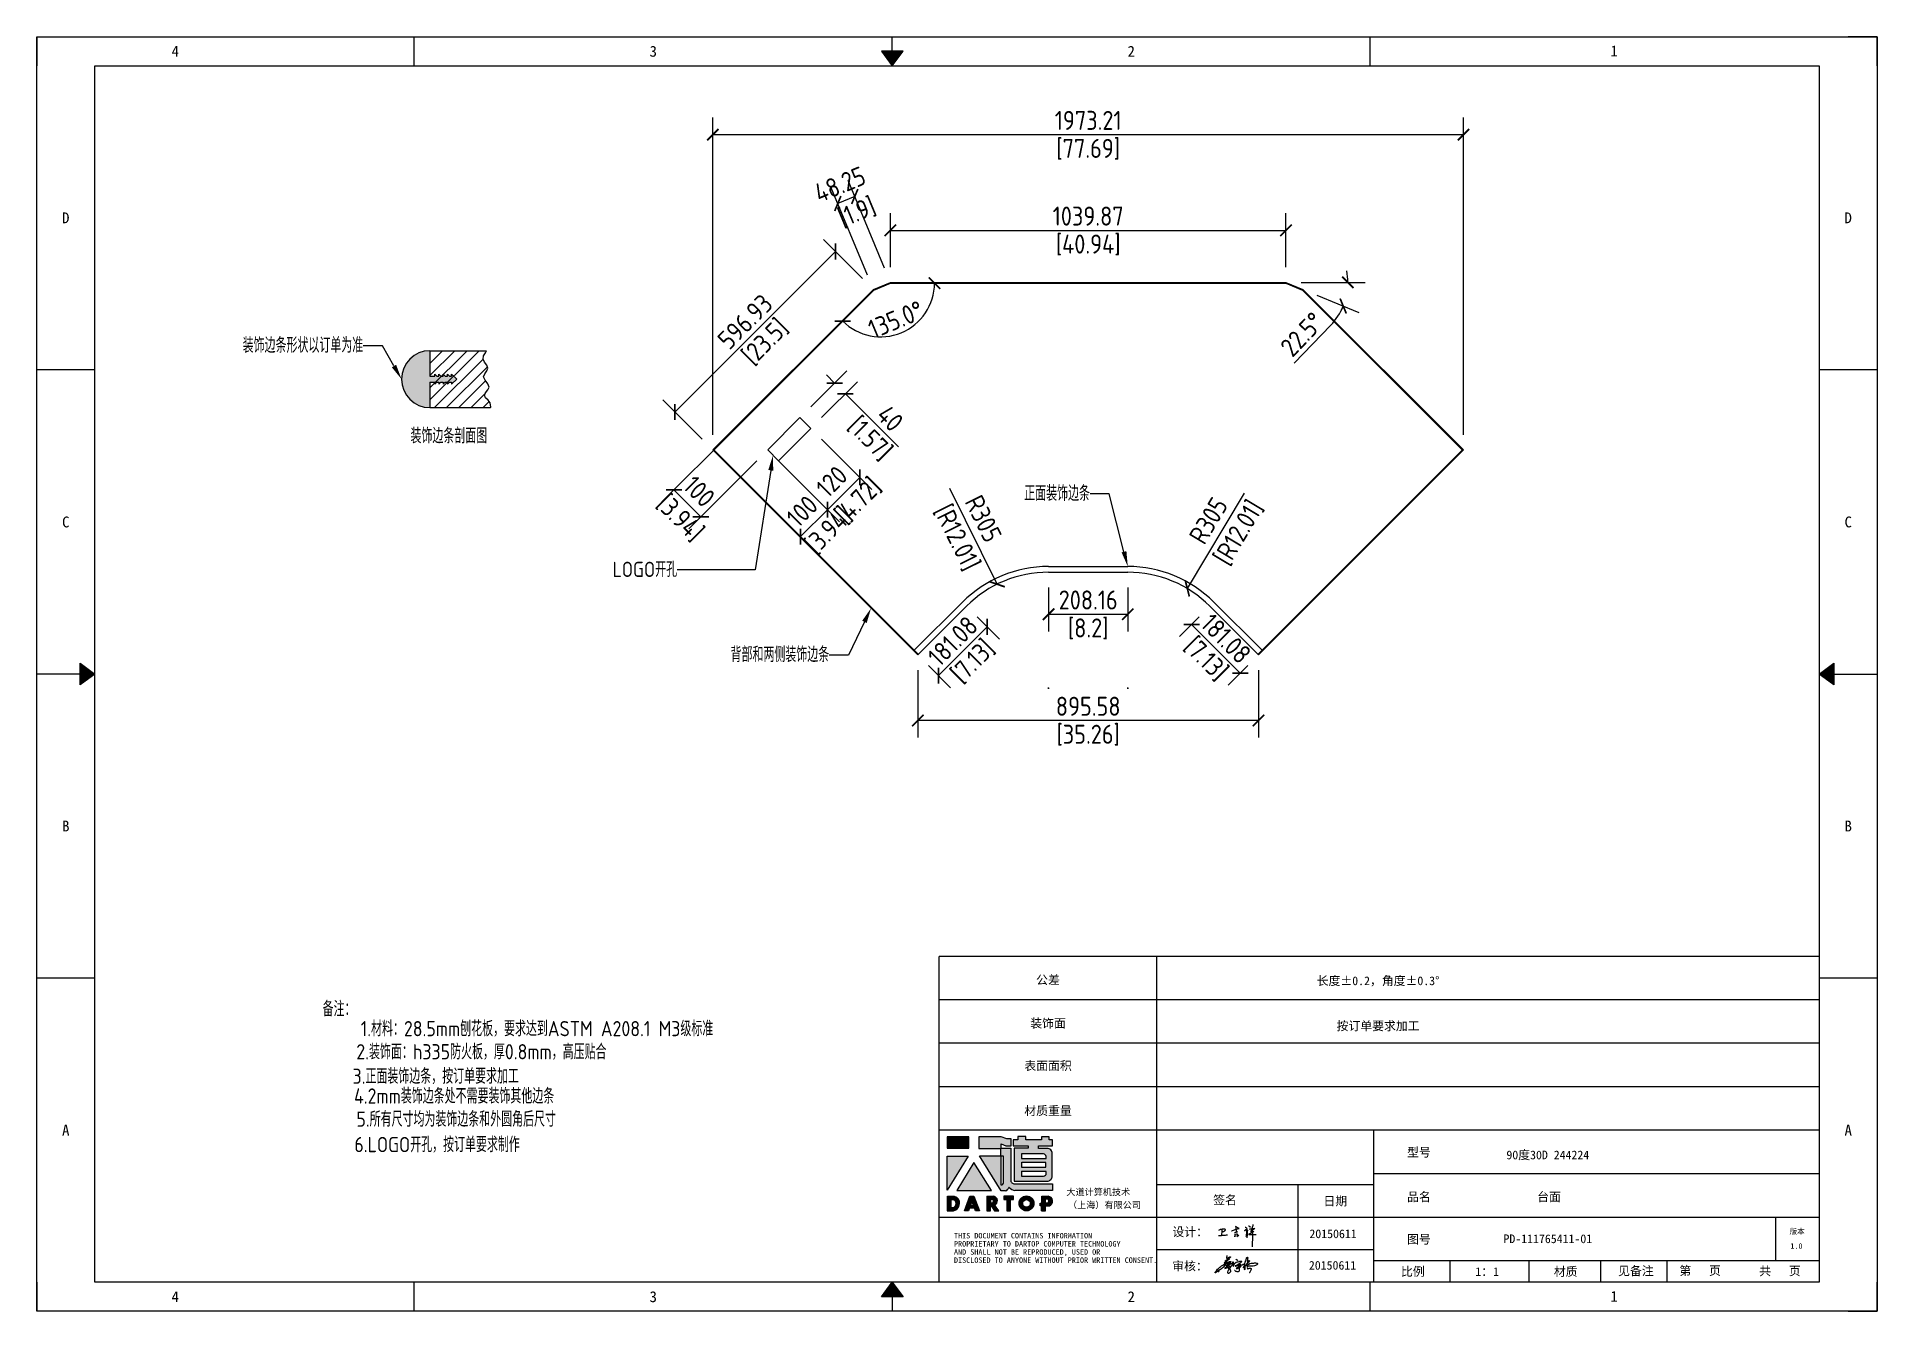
# Model space of a CAD drawing. Header units: millimetres. Extents: x -8883 to 24658, y -3888 to 8326.
# Drawn here: x -8883 to -4046, y 2 to 3353 of the extents above; entities that cross this region are included whole.
import ezdxf
from ezdxf import colors
from ezdxf.entities.mleader import LeaderData, LeaderLine
from ezdxf.enums import TextEntityAlignment as Align
from ezdxf.math import Vec2, Vec3

# ---------------------------------------------------------------- set-up
doc = ezdxf.new("R2010")
doc.units = ezdxf.units.MM
doc.header["$MEASUREMENT"] = 0
doc.linetypes.add('DOT', pattern=[0.2, 0.1, -0.1])
for name, color, linetype in [('4', 7, 'Continuous'), ('ATTACHMENT', 7, 'Continuous'), ('DIM', 254, 'Continuous'), ('print', 30, 'Continuous')]:
    doc.layers.add(name, color=color, linetype=linetype)
doc.styles.add('Dartop', font='')
doc.styles.add('Dartop Text Style', font='gbenor.shx', dxfattribs={"bigfont": 'gbcbig.shx'})
doc.styles.add('hzHT', font='simhei.ttf')
doc.styles.get('Dartop').set_extended_font_data('FangSong_GB2312')
doc.dimstyles.new('Dartop DIM Style', dxfattribs={"dimscale": 20, "dimtxt": 2.5, "dimasz": 1.5, "dimexe": 2.25, "dimexo": 2, "dimtad": 1, "dimdsep": 46, "dimtxsty": 'Dartop Text Style', "dimblk": 'ARCHTICK', "dimcen": 0.09, "dimadec": 1, "dimazin": 0, "dimtfac": 1, "dimtofl": 0, "dimtmove": 0, "dimatfit": 1, "dimfxl": 1, "dimtolj": 1, "dimtzin": 0, "dimarcsym": 0})

msp = doc.modelspace()

# ---------------------------------------------------------------- texts
at = {"color": 0}
for s, height, style, p in [('4', 28.554, 'Dartop', (-8519.318, 3314.711)), ('3', 28.554, 'Dartop', (-7262.935, 3314.711)), ('2', 28.554, 'Dartop', (-6006.552, 3314.711)), ('1', 28.554, 'Dartop', (-4737.154, 3315.617)), ('D', 28.554, 'Dartop', (-8807.069, 2876.881)), ('D', 28.554, 'Dartop', (-4121.978, 2876.881)), ('C', 28.554, 'Dartop', (-8807.069, 2077.364)), ('C', 28.554, 'Dartop', (-4121.978, 2077.364)), ('B', 28.554, 'Dartop', (-8807.069, 1277.848)), ('B', 28.554, 'Dartop', (-4121.978, 1277.848)), ('公差', 22.8433, 'hzHT', (-6225.219, 873.078)), ('长度%%P0.2，角度%%P0.3%%D', 22.84333, 'hzHT', (-5357.664, 871.018)), ('装饰面', 22.8433, 'hzHT', (-6225.219, 759.209)), ('按订单要求加工', 22.8433, 'hzHT', (-5357.664, 752.238)), ('表面面积', 22.8433, 'hzHT', (-6225.219, 647.529)), ('材质重量', 22.8433, 'hzHT', (-6225.219, 529.28)), ('A', 28.554, 'Dartop', (-8807.069, 478.331)), ('A', 28.554, 'Dartop', (-4121.978, 478.331)), ('型号', 22.8433, 'hzHT', (-5250.327, 420.226)), ('90度30D 244224', 22.84333, 'hzHT', (-4911.575, 413.221)), ('签名', 22.8433, 'hzHT', (-5760.068, 294.589)), ('日期', 22.8433, 'hzHT', (-5470.214, 291.777)), ('品名', 22.8433, 'hzHT', (-5250.327, 302.958)), ('台面', 22.8433, 'hzHT', (-4908.382, 302.958)), ('20150611', 22.8433, 'hzHT', (-5476.077, 205.898)), ('图号', 22.8433, 'hzHT', (-5250.327, 191.302)), ('PD-111765411-01', 22.84333, 'hzHT', (-4911.575, 192.793)), ('版本', 14.2771, 'hzHT', (-4256.331, 211.996)), ('1.0', 14.2771, 'Dartop', (-4258.048, 173.84)), ('20150611', 22.8433, 'hzHT', (-5477.437, 123.011)), ('比例', 22.8433, 'hzHT', (-5266.254, 106.533)), ('1：1', 22.8433, 'hzHT', (-5070.968, 106.533)), ('材质', 22.8433, 'hzHT', (-4864.63, 106.533)), ('见备注', 22.8433, 'hzHT', (-4680.101, 108.208)), ('第   页', 22.8433, 'hzHT', (-4511.261, 108.902)), ('共   页', 22.8433, 'hzHT', (-4301.425, 108.07)), ('4', 28.554, 'Dartop', (-8519.318, 40.501)), ('3', 28.554, 'Dartop', (-7262.935, 40.501)), ('2', 28.554, 'Dartop', (-6006.552, 40.501)), ('1', 28.554, 'Dartop', (-4737.154, 41.407))]:
    msp.add_text(s, height=height, dxfattribs=dict(at, style=style)).set_placement(p, align=Align.MIDDLE_CENTER)
at = {"color": 0, "style": 'hzHT'}
for s, height, p in [('THIS DOCUMENT CONTAINS INFORMATION', 14.27708, (-6472.464, 193.79)), ('设计：', 22.8433, (-5898.45, 199.415)), ('AND SHALL NOT BE REPRODUCED, USED OR', 14.27708, (-6472.464, 150.959)), ('PROPRIETARY TO DARTOP COMPUTER TECHNOLOGY', 14.27708, (-6472.464, 172.375)), ('DISCLOSED TO ANYONE WITHOUT PRIOR WRITTEN CONSENT.', 14.27708, (-6472.464, 129.544)), ('审核：', 22.8433, (-5898.789, 109.462))]:
    msp.add_text(s, height=height, dxfattribs=at).set_placement(p)
at = {"layer": '4', "color": 0, "style": 'hzHT'}
for s, p in [('大道计算机技术', (-6177.175, 307.19)), ('（上海）有限公司', (-6172.864, 273.044))]:
    msp.add_text(s, height=17.1325, dxfattribs=at).set_placement(p)
at = {"layer": 'DIM', "style": 'Dartop Text Style'}
for s, p in [('装饰边条剖面图', (-7800.148, 2303.893)), ('备注：', (-8088.748, 797.24)), ('1.材料：28.5mm刨花板，要求达到ASTM A208.1 M3级标准', (-7568.455, 745.256)), ('2.装饰面：h335防火板，厚0.8mm，高压贴合           ', (-7595.244, 684.492)), ('3.正面装饰边条，按订单要求加工                    ', (-7617.744, 620.243)), ('4.2mm装饰边条处不需要装饰其他边条                 ', (-7601.911, 568.155)), ('5.所有尺寸均为装饰边条和外圆角后尺寸              ', (-7629.067, 507.391)), ('6.LOGO开孔，按订单要求制作              ', (-7679.313, 440.504))]:
    msp.add_text(s, height=40, dxfattribs=at).set_placement(p, align=Align.MIDDLE_CENTER)

# ---------------------------------------------------------------- blocks, each defined once
blk = doc.blocks.new('*U87')
at = {"color": 254, "linetype": 'Continuous', "extrusion": (0, 0, -1)}
for points in [[(-17, 0.333), (-16.812, 0.25), (-17, 0.5)], [(-17, 0.333), (-17.188, 0.25), (-16.812, 0.25)], [(-17, 0.333), (-17, 0.5), (-17.188, 0.25)]]:
    blk.add_solid(points, dxfattribs=at)
blk = doc.blocks.new('*U86')
at = {"color": 254, "linetype": 'Continuous', "extrusion": (0, 0, -1)}
for points in [[(-33.167, 11), (-33, 11), (-33.25, 11.188)], [(-33.167, 11), (-33.25, 11.188), (-33.25, 10.812)], [(-33.167, 11), (-33.25, 10.812), (-33, 11)]]:
    blk.add_solid(points, dxfattribs=at)
blk = doc.blocks.new('*U88')
at = {"color": 254, "linetype": 'Continuous'}
for points in [[(17, 21.667), (17.188, 21.75), (16.812, 21.75)], [(17, 21.667), (16.812, 21.75), (17, 21.5)], [(17, 21.667), (17, 21.5), (17.188, 21.75)]]:
    blk.add_solid(points, dxfattribs=at)
blk = doc.blocks.new('*U85')
at = {"color": 254, "linetype": 'Continuous', "extrusion": (0, 0, -1)}
for points in [[(-0.833, 11), (-0.75, 10.812), (-0.75, 11.188)], [(-0.833, 11), (-0.75, 11.188), (-1, 11)], [(-0.833, 11), (-1, 11), (-0.75, 10.812)]]:
    blk.add_solid(points, dxfattribs=at)
blk = doc.blocks.new('dadao')
for p, q in [((48, 19.2), (44.9, 10.4)), ((44.9, 10.4), (51.2, 10.4)), ((51.2, 10.4), (48, 19.2))]:
    blk.add_line(p, q)
for points in [[(41.8, 121.6), (41.8, 143.7), (-0.4, 143.7), (-0.4, 121.6), (41.8, 121.6)], [(104.8, 122), (104.8, 130.3), (114.1, 126.3), (124.2, 126.3), (124.2, 139.6), (115.9, 139.6), (105.1, 143.9), (61.5, 143.9)], [(61.7, 144), (61.7, 121.3), (103.9, 121.3)], [(113.4, 38.7), (105.1, 38.7), (63, 106.5), (103.9, 106.5), (103.9, 120.9), (103.9, 121.3)], [(109.7, 53.6), (109.7, 106.2), (104.3, 106.2), (104.3, 50.4), (106.6, 50.4)], [(144.6, 94.4), (144.6, 84.8), (192, 84.8), (192, 94.1), (144.9, 94.1)], [(120.2, 45), (119.5, 45), (119.5, 44.6)], [(0, 28), (0, 0), (11.8, 0)], [(0.1, 28), (14, 28)], [(7.1, 21.8), (7.1, 6.1), (12, 6.1)], [(7.1, 21.8), (11.4, 21.8)], [(76.8, 28.2), (76.8, 0), (84.1, 0), (84.1, 11.1), (91.6, -0.1), (100.3, -0.1), (91.7, 11.1)], [(76.8, 28.2), (90.6, 28.2)], [(84, 22.7), (84, 15.3), (87.2, 15.3)], [(84, 22.7), (87.3, 22.7)], [(183.7, 0), (183.7, 9.6), (180.6, 9.6), (180.6, 14.9), (183.8, 14.9), (183.8, 28.1), (196.1, 28.1), (196.5, 28.1)], [(183.7, 0), (190.9, 0), (190.9, 9.6), (198.8, 9.6)], [(194.9, 22.3), (190.8, 22.3), (190.8, 15), (194.4, 15)]]:
    blk.add_lwpolyline(points)
blk.add_lwpolyline([(137.1, 144.2), (137.1, 137.9), (128.3, 137.9), (128.3, 126.5), (157.3, 126.5), (157.3, 121.5), (130.3, 121.5), (130.3, 57.5), (194.4, 57.5, 0.414214), (204.4, 67.5), (204.4, 111.3, 0.414214), (194.4, 121.3), (177.5, 121.3), (177.5, 126.3), (204.7, 126.3), (204.7, 137.7), (198.2, 137.7), (198.2, 143.9), (183.3, 143.9), (183.3, 138), (153, 138), (153, 144.2), (137.1, 144.2)], format="xyb", close=True)
for points in [[(104.8, 122), (123.4, 122), (123.4, 60, 0.414214), (131.4, 52), (204.8, 52), (204.8, 39.1), (131.7, 39.1)], [(144.3, 110.8), (144.3, 101.8), (192.3, 101.8), (192.3, 105.5, 0.414214), (187.3, 110.5), (144.3, 110.5)], [(144.6, 77), (144.6, 67.5), (187.6, 67.5, 0.414214), (192.6, 72.5), (192.6, 76.4), (144.6, 76.4)]]:
    blk.add_lwpolyline(points, format="xyb")
for points in [[(-0.3, 106.2), (40.4, 106.2), (-0.3, 39.7), (-0.3, 106.2)], [(51.7, 94.1), (18.4, 39.3), (86.2, 39.3)], [(43.8, 28.2), (51.8, 28.2), (62.6, -0.1), (55, -0.1), (53.2, 5), (42.9, 5), (41.1, 0), (33.6, 0)], [(110, 28.1), (110, 21.9), (116, 21.9), (116, -0.1), (123.2, -0.1), (123.2, 22), (129.2, 22), (129.2, 28.1), (110, 28.1)]]:
    blk.add_lwpolyline(points, close=True)
for radius in [14.5, 7.44]:
    blk.add_circle((154.2, 14.2), radius)
for centre, radius, start, end in [((99.2, 60.7), 12.6, 305.6399, 325.969), ((111.6, 46.7), 8.19, 282.9811, 347.6627), ((136, 61.7), 22.9, 226.7358, 259.3209), ((8.5, 13.9), 8.49, 294.2143, 69.7177), ((9.6, 14.2), 14.4, 278.6604, 72.3203), ((86.4, 19), 3.8, 282.527, 76.7196), ((88.6, 19.4), 8.95, 290.6073, 77.2124), ((193.7, 18.7), 3.8, 280.9891, 72.5513), ((195.7, 18.6), 9.51, 288.8959, 85.2442)]:
    blk.add_arc(centre, radius, start, end)
blk = doc.blocks.new('h')
for p, q in [((20768.1, -2360.9), (20773, -2359.1)), ((20769.5, -2366.9), (20769.8, -2370.6)), ((20769.8, -2370.6), (20770.9, -2378)), ((20770.9, -2378), (20771.5, -2370.6)), ((20772.4, -2369.3), (20774.9, -2367.8)), ((20773, -2359.1), (20784.1, -2355.2)), ((20773.3, -2331.8), (20775.3, -2338.7)), ((20789.1, -2340.9), (20773.5, -2331.9)), ((20775.3, -2338.7), (20775.6, -2351.2)), ((20775.6, -2351.2), (20775.5, -2357.3)), ((20782.2, -2369.2), (20780, -2377.1)), ((20780, -2377.1), (20788.3, -2371.3)), ((20780.1, -2366.4), (20780.8, -2366.4)), ((20781.9, -2367.4), (20782.2, -2369.2)), ((20845.7, -2343.5), (20848.4, -2353)), ((20848.9, -2370.3), (20847.9, -2424)), ((20848.4, -2353), (20848.9, -2370.3))]:
    blk.add_line(p, q)
for points in [[(20696.6, -2372.4, 0.002073), (20710.6, -2371.9, 0.016137), (20719.6, -2371.3, 0.008314), (20736.9, -2369.3)], [(20699.1, -2348.2, -0.029745), (20704.6, -2345.4, -0.046842), (20708.4, -2344.2, -0.00919), (20714.3, -2343, -0.018517), (20717.2, -2342.5, -0.037841), (20720.3, -2342.4, -0.039541), (20723.2, -2342.8, -0.149785), (20726, -2344.3, -0.204935), (20726.9, -2346.6, -0.074872), (20726.5, -2348.3, -0.061615), (20725.6, -2350.3, -0.034204), (20723.8, -2352.6, -0.045776), (20722.3, -2354.1, -0.054985), (20720.4, -2355.3, -0.036348), (20717.3, -2356.5, -0.067752), (20715.7, -2356.8, -0.043553), (20713.2, -2356.7)], [(20755, -2351.9, -0.024077), (20759.9, -2350.1, -0.013147), (20768.7, -2346.5, -0.00522), (20775.4, -2344.1, -0.018517), (20777.3, -2343.4, -0.008274), (20786.3, -2341, -0.039541), (20788.3, -2340.8, -0.079216), (20789.4, -2341, -0.204935)], [(20813.5, -2350.1, 0.007348), (20815.9, -2348.7, 0.008421), (20818, -2347.3, 0.009459), (20819.7, -2346.2, -0.016325), (20820.7, -2345.5, -0.173771), (20821.8, -2345.3, -0.085159), (20823.9, -2346, -0.125883), (20826, -2347.9, -0.160659), (20826.6, -2350.1, -0.010447), (20826.5, -2352.3, -0.008247), (20826.2, -2355.1, -0.002698), (20825.3, -2374, 0.001562), (20823.9, -2383.7, 0.016137)], [(20816.8, -2335, -0.053561), (20819.6, -2336.1, -0.075272), (20821.3, -2337.3, -0.005295), (20822.5, -2338.5, -0.009337), (20823.1, -2339.1, -0.026146), (20823.7, -2339.8, -0.016644), (20824.5, -2340.9)], [(20832.1, -2329.2, -0.053561), (20834.9, -2330.3, -0.075272), (20836.7, -2331.5, -0.005295), (20837.8, -2332.6, -0.009337), (20838.5, -2333.3, -0.026146), (20839, -2334, -0.016644), (20839.8, -2335.1)], [(20836, -2343.7, -0.02797), (20842.1, -2342.6, -0.048868), (20845.6, -2342.2, -0.00919), (20851.1, -2341.4, -0.018517), (20853.9, -2341.1, -0.037841), (20856.7, -2341.2, -0.039541), (20859.4, -2341.6, -0.018282), (20840.6, -2354.7, -0.000937)], [(20847.6, -2340.2, 0.021784), (20849.6, -2335.9, 0.028296), (20850.8, -2332.4, 0.008136), (20851.9, -2328.2, 0.028913), (20852.2, -2327, 0.08193), (20852.1, -2325.9, 0.075058), (20851.7, -2324.7, 0.275043)]]:
    blk.add_lwpolyline(points, format="xyb")
for points in [[(20711.3, -2343.5), (20711.3, -2343.5), (20711.5, -2355.8), (20710.7, -2368), (20710.6, -2371.9)], [(20821.5, -2350.6), (20822.4, -2359.2), (20822.2, -2364.9), (20821.7, -2369), (20821.3, -2376.3), (20823.6, -2368.5), (20827.2, -2366.3), (20829.5, -2366.3)], [(20840.6, -2354.7), (20850, -2354.7), (20855, -2354.3), (20845.9, -2361.1), (20840.5, -2364), (20833, -2367.5), (20863.2, -2367.4), (20865.9, -2367.3)]]:
    blk.add_lwpolyline(points)
for centre, radius, start, end in [((20773.7, -2371.2), 2.3, 121.9907, 163.60158), ((20787.5, -2406), 40.3, 100.61827, 108.24823), ((20780.8, -2367.6), 1.15, 9.4675, 90)]:
    blk.add_arc(centre, radius, start, end)
blk = doc.blocks.new('CAIYUQIANG')
for p, q in [((27651.9, -25059.4), (27654.7, -25057.2)), ((27654.7, -25057.2), (27656.5, -25055.9)), ((27656.5, -25055.9), (27658.3, -25054.6)), ((27658.3, -25054.6), (27659.6, -25053.7)), ((27659.6, -25053.7), (27662.2, -25052.1)), ((27663.6, -25056.9), (27660.6, -25059.8)), ((27662.2, -25052.1), (27664.9, -25050.5)), ((27662.9, -25048.8), (27669.7, -25045.8)), ((27663.2, -25048.6), (27662.9, -25048.8)), ((27663.6, -25048.1), (27663.2, -25048.6)), ((27665.3, -25046.6), (27663.6, -25048.1)), ((27666.3, -25053.5), (27663.6, -25056.9)), ((27664.9, -25050.5), (27668.5, -25048.7)), ((27667.4, -25044.9), (27665.3, -25046.6)), ((27675.7, -25037.4), (27665.9, -25043)), ((27665.9, -25043), (27677.3, -25038.1)), ((27668.2, -25051.4), (27666.3, -25053.5)), ((27670.6, -25042.2), (27667.4, -25044.9)), ((27670.9, -25048.6), (27668.2, -25051.4)), ((27668.5, -25048.7), (27673.6, -25046.3)), ((27668.6, -25056), (27674.9, -25053.6)), ((27672.1, -25054.2), (27668.6, -25056)), ((27670.4, -25028.6), (27669.5, -25034.5)), ((27669.5, -25034.5), (27670.5, -25036.5)), ((27669.7, -25045.8), (27671.3, -25045.2)), ((27672, -25057.1), (27670.3, -25058.4)), ((27670.5, -25036.5), (27674.7, -25033.4)), ((27677.3, -25038.1), (27670.6, -25042.2)), ((27671.5, -25047.3), (27670.9, -25048.6)), ((27671.2, -25051), (27679.4, -25049.8)), ((27674.1, -25050.1), (27671.2, -25051)), ((27671.3, -25045.2), (27672.1, -25045.7)), ((27672.1, -25046.2), (27671.5, -25047.3)), ((27673.8, -25055.8), (27672, -25057.1)), ((27672.1, -25045.7), (27672.1, -25046.2)), ((27675.9, -25052.3), (27672.1, -25054.2)), ((27673.6, -25046.3), (27677.4, -25044.5)), ((27676.2, -25054), (27673.8, -25055.8)), ((27676.5, -25048.8), (27674.1, -25050.1)), ((27674.7, -25033.4), (27678, -25031.9)), ((27674.9, -25053.6), (27676.8, -25053.2)), ((27675.5, -25058), (27677.9, -25056.9)), ((27679.9, -25033), (27675.7, -25037.4)), ((27678.6, -25051.7), (27675.9, -25052.3)), ((27677.2, -25053.4), (27676.2, -25054)), ((27679.1, -25047.4), (27676.5, -25048.8)), ((27676.8, -25053.2), (27677.2, -25053.4)), ((27677.4, -25044.5), (27680, -25043.8)), ((27677.9, -25056.9), (27680, -25056.9)), ((27678, -25031.9), (27679.7, -25031.6)), ((27683.3, -25050.5), (27678.6, -25051.7)), ((27680, -25057.5), (27679, -25057.7)), ((27680.6, -25045.9), (27679.1, -25047.4)), ((27679.4, -25049.8), (27681.5, -25049.6)), ((27679.7, -25031.6), (27680.1, -25032.2)), ((27680.1, -25032.2), (27679.9, -25033)), ((27680, -25043.8), (27681.2, -25043.8)), ((27680, -25056.9), (27680.5, -25057.1)), ((27680.5, -25057.1), (27680, -25057.5)), ((27681.2, -25044.7), (27680.6, -25045.9)), ((27680.6, -25058.4), (27681.3, -25057.6)), ((27681.2, -25043.8), (27681.2, -25044.7)), ((27681.3, -25057.6), (27682.9, -25055.7)), ((27681.5, -25049.6), (27682.7, -25049.7)), ((27682.7, -25049.7), (27683.3, -25050.5)), ((27682.9, -25055.7), (27683.9, -25054.7)), ((27683.9, -25054.7), (27684.6, -25054)), ((27684.6, -25054), (27685.6, -25053.1)), ((27685.6, -25053.1), (27686, -25048.7)), ((27686, -25048.7), (27686.1, -25046.8)), ((27686.1, -25046.8), (27686.2, -25045.4)), ((27686.2, -25045.4), (27686.3, -25045)), ((27686.3, -25045), (27686.6, -25045)), ((27686.6, -25045), (27686.7, -25045.1)), ((27686.7, -25045.1), (27686.9, -25049.2)), ((27686.9, -25049.2), (27686.9, -25051.7)), ((27686.9, -25051.7), (27686.9, -25054.8)), ((27686.9, -25054.8), (27686.9, -25055.8)), ((27686.9, -25055.8), (27687, -25056.5)), ((27687, -25056.5), (27687.2, -25056.9)), ((27687.2, -25056.9), (27687.5, -25056.9)), ((27687.5, -25056.9), (27687.8, -25056.5)), ((27687.8, -25056.5), (27688, -25055.9)), ((27688, -25055.9), (27688.6, -25054.6)), ((27688.6, -25054.6), (27689.1, -25053.3)), ((27689.1, -25053.3), (27689.5, -25052.1)), ((27689.5, -25052.1), (27690.2, -25050.1)), ((27690.2, -25050.1), (27690.5, -25049.4)), ((27690.5, -25049.4), (27691.2, -25048.7)), ((27691.2, -25048.7), (27693.8, -25046.9)), ((27692.5, -25055.7), (27691.9, -25055.8)), ((27691.9, -25055.8), (27691.9, -25056.2)), ((27691.9, -25056.2), (27693.4, -25056.2)), ((27693.9, -25055.2), (27692.5, -25055.7)), ((27693.4, -25056.2), (27695.2, -25055.9)), ((27693.8, -25046.9), (27694.7, -25046.4)), ((27697.3, -25053.7), (27693.9, -25055.2)), ((27694.7, -25046.4), (27695.8, -25045.9)), ((27695.2, -25055.9), (27696.4, -25055.5)), ((27695.8, -25045.9), (27698.2, -25045)), ((27696.4, -25055.5), (27698.6, -25054.5)), ((27700.1, -25052.2), (27697.3, -25053.7)), ((27700.7, -25057.4), (27698, -25059.9)), ((27698.2, -25045), (27699.9, -25044.7)), ((27698.6, -25054.5), (27700.1, -25053.8)), ((27699.9, -25044.7), (27702.8, -25044)), ((27703.1, -25050.1), (27700.1, -25052.2)), ((27700.1, -25053.8), (27701.4, -25053.2)), ((27703.2, -25055.4), (27700.7, -25057.4)), ((27701.4, -25053.2), (27703, -25052.5)), ((27702.8, -25044), (27704.8, -25043.7)), ((27703, -25052.5), (27704.6, -25051.8)), ((27705.3, -25048.2), (27703.1, -25050.1)), ((27705.1, -25053.8), (27703.2, -25055.4)), ((27703.9, -25057), (27703.5, -25058.1)), ((27704.3, -25056.3), (27703.9, -25057)), ((27704.9, -25055.3), (27704.3, -25056.3)), ((27704.6, -25051.8), (27705.9, -25051.1)), ((27704.8, -25043.7), (27707, -25043.4)), ((27705.1, -25055), (27704.9, -25055.3)), ((27706, -25052.8), (27705.1, -25053.8)), ((27706.3, -25055), (27705.1, -25055)), ((27708, -25045.9), (27705.3, -25048.2)), ((27705.9, -25051.1), (27706.4, -25051.1)), ((27706.6, -25051.6), (27706, -25052.8)), ((27706.8, -25055.3), (27706.3, -25055)), ((27706.4, -25051.1), (27706.6, -25051.6)), ((27706.4, -25057.7), (27707.4, -25057)), ((27707.5, -25055.8), (27706.8, -25055.3)), ((27707, -25043.4), (27708, -25043.4)), ((27707.4, -25057), (27707.8, -25056.8)), ((27707.8, -25056.8), (27707.5, -25055.8)), ((27708, -25043.4), (27709, -25043.5)), ((27710.1, -25044), (27708, -25045.9)), ((27709, -25043.5), (27709.7, -25043.8)), ((27709.7, -25043.8), (27710.1, -25044)), ((27710, -25054.2), (27711.2, -25052.7)), ((27711.2, -25052.7), (27712.6, -25051.4)), ((27712.6, -25051.4), (27713.4, -25050.9)), ((27713.4, -25050.9), (27714.2, -25050.8)), ((27714.2, -25050.8), (27715, -25050.8)), ((27715, -25056.9), (27714.3, -25058.6)), ((27715, -25050.8), (27715.4, -25050.8)), ((27715.5, -25055.4), (27715, -25056.9)), ((27715.4, -25050.8), (27715.6, -25051)), ((27715.9, -25053.9), (27715.5, -25055.4)), ((27715.6, -25051), (27715.8, -25051.2)), ((27715.8, -25051.2), (27715.9, -25051.2)), ((27715.9, -25051.2), (27716, -25051.4)), ((27716, -25053.3), (27715.9, -25053.9)), ((27716, -25051.4), (27716, -25051.4)), ((27716, -25051.4), (27716, -25051.5)), ((27716, -25051.5), (27716.1, -25051.6)), ((27716.1, -25052.4), (27716, -25053.3)), ((27716.1, -25051.6), (27716.1, -25051.8)), ((27716.1, -25051.8), (27716.1, -25052.4)), ((27717.1, -25058.6), (27717.2, -25057.5)), ((27717.2, -25057.5), (27717.7, -25052.4)), ((27717.7, -25050), (27718.5, -25046)), ((27717.7, -25052.4), (27717.7, -25050)), ((27718.5, -25046), (27720.2, -25040.9)), ((27719, -25056.7), (27720.6, -25055.2)), ((27719, -25056.7), (27720.6, -25055.4)), ((27720.6, -25055.4), (27719, -25056.7)), ((27719.4, -25056.1), (27719, -25056.7)), ((27720.3, -25054.8), (27719.4, -25056.1)), ((27720.2, -25040.9), (27720.7, -25039.5)), ((27721, -25053.7), (27720.3, -25054.8)), ((27720.6, -25055.2), (27721.9, -25054.1)), ((27720.7, -25039.5), (27721.2, -25038)), ((27722.6, -25051.2), (27721, -25053.7)), ((27721.2, -25038), (27721.6, -25036.6)), ((27721.6, -25036.6), (27722.4, -25034.9)), ((27721.8, -25052.4), (27722.1, -25051.2)), ((27721.9, -25054.1), (27721.8, -25052.4)), ((27721.9, -25054.1), (27723.5, -25052.8)), ((27722.2, -25054.5), (27721.9, -25054.1)), ((27722.1, -25051.2), (27722.6, -25049.3)), ((27723.2, -25055.7), (27722.2, -25054.5)), ((27722.4, -25034.9), (27723.3, -25033.3)), ((27722.6, -25049.3), (27723.4, -25048.2)), ((27723.9, -25049.1), (27722.6, -25051.2)), ((27725.1, -25056.1), (27723.2, -25055.7)), ((27723.3, -25033.3), (27723.8, -25032.7)), ((27723.4, -25048.2), (27724, -25048.2)), ((27723.5, -25052.8), (27725.7, -25051.8)), ((27723.8, -25032.7), (27724.4, -25032.7)), ((27724.9, -25047.9), (27723.9, -25049.1)), ((27724.2, -25041.9), (27724, -25042.9)), ((27724, -25042.9), (27724, -25043.8)), ((27724, -25043.8), (27724.5, -25044.5)), ((27724, -25048.2), (27725, -25049.3)), ((27724.3, -25057.3), (27724.1, -25059.8)), ((27724.7, -25038.7), (27724.2, -25041.9)), ((27724.8, -25054.3), (27724.3, -25057.3)), ((27724.3, -25057.3), (27724.3, -25057.3)), ((27724.4, -25032.7), (27724.8, -25033.4)), ((27724.5, -25044.5), (27724.9, -25044.1)), ((27726, -25051.7), (27724.6, -25052.3)), ((27724.6, -25052.3), (27724.8, -25054.3)), ((27724.9, -25037.3), (27724.7, -25038.7)), ((27724.8, -25033.4), (27725.1, -25034.5)), ((27725.1, -25035.4), (27724.9, -25037.3)), ((27724.9, -25044.1), (27726.2, -25043.2)), ((27726.1, -25047), (27724.9, -25047.9)), ((27725, -25049.3), (27726, -25051.7)), ((27725.1, -25034.5), (27725.1, -25035.4)), ((27728.6, -25056.9), (27725.1, -25056.1)), ((27725.7, -25051.8), (27728.1, -25050.8)), ((27727.7, -25045.8), (27726.1, -25047)), ((27726.2, -25043.2), (27727.3, -25042.5)), ((27727.3, -25042.5), (27728.7, -25041.6)), ((27728.8, -25044.9), (27727.7, -25045.8)), ((27728.1, -25050.8), (27730.4, -25049.9)), ((27731.5, -25056.9), (27728.6, -25056.9)), ((27728.7, -25041.6), (27729.4, -25041.6)), ((27729.8, -25043.2), (27728.8, -25044.9)), ((27729.4, -25041.6), (27729.8, -25042.2)), ((27729.8, -25042.2), (27729.8, -25043.2)), ((27730.4, -25049.9), (27734.3, -25049)), ((27734.6, -25056.9), (27731.5, -25056.9)), ((27734.3, -25049), (27736.4, -25048.5)), ((27736.4, -25056.9), (27734.6, -25056.9)), ((27736.4, -25048.5), (27738, -25048.5)), ((27737.5, -25056.9), (27736.4, -25056.9)), ((27739.9, -25056.2), (27737.5, -25056.9)), ((27738, -25048.5), (27741.4, -25048.2)), ((27742.8, -25055.5), (27739.9, -25056.2)), ((27741.4, -25048.2), (27743.3, -25048.1)), ((27745.3, -25054.8), (27742.8, -25055.5)), ((27743.3, -25048.1), (27745.9, -25048.1)), ((27747, -25053.9), (27745.3, -25054.8)), ((27745.9, -25048.1), (27747.9, -25048.3)), ((27749, -25052.8), (27747, -25053.9)), ((27747.9, -25048.3), (27749.6, -25048.7)), ((27749.8, -25051.7), (27749, -25052.8)), ((27749.6, -25048.7), (27750.5, -25049.8)), ((27750.6, -25050.8), (27749.8, -25051.7)), ((27750.5, -25049.8), (27750.6, -25050.8)), ((27639.2, -25074.1), (27639.8, -25072.4)), ((27640.1, -25074.1), (27639.2, -25074.1)), ((27639.8, -25072.4), (27641, -25070.5)), ((27641.8, -25073.4), (27640.1, -25074.1)), ((27641, -25070.5), (27642.4, -25068.7)), ((27643.4, -25072.1), (27641.8, -25073.4)), ((27642.4, -25068.7), (27644.1, -25066.6)), ((27645.7, -25070.6), (27643.4, -25072.1)), ((27644.1, -25066.6), (27646.1, -25064.4)), ((27649.4, -25068), (27645.7, -25070.6)), ((27646.1, -25064.4), (27648.2, -25062.5)), ((27648.2, -25062.5), (27649.9, -25061)), ((27653.3, -25065.6), (27649.4, -25068)), ((27649.9, -25061), (27651.9, -25059.4)), ((27656.6, -25063.3), (27653.3, -25065.6)), ((27659.8, -25060.4), (27656.6, -25063.3)), ((27660.6, -25059.8), (27659.8, -25060.4)), ((27667.5, -25060.4), (27664.9, -25062)), ((27664.9, -25062.9), (27667.7, -25061.6)), ((27664.9, -25062), (27664.9, -25062.9)), ((27670.3, -25058.4), (27667.5, -25060.4)), ((27667.7, -25061.6), (27670.5, -25060.2)), ((27670.5, -25060.2), (27673.3, -25059)), ((27672.5, -25060.1), (27671.9, -25060.4)), ((27671.9, -25060.4), (27674.3, -25061.5)), ((27673.8, -25059.6), (27672.5, -25060.1)), ((27672.7, -25072.4), (27673.6, -25068.9)), ((27672.7, -25073.7), (27672.7, -25072.4)), ((27672.9, -25074.4), (27672.7, -25073.7)), ((27673.5, -25075.1), (27672.9, -25074.4)), ((27673.3, -25059), (27675.5, -25058)), ((27674.1, -25075.4), (27673.5, -25075.1)), ((27673.6, -25068.9), (27674.3, -25066.8)), ((27675.2, -25059.1), (27673.8, -25059.6)), ((27675, -25075.4), (27674.1, -25075.4)), ((27674.3, -25061.5), (27677.2, -25063.7)), ((27674.3, -25066.8), (27675.3, -25065)), ((27676.4, -25074.9), (27675, -25075.4)), ((27677.8, -25058), (27675.2, -25059.1)), ((27675.3, -25065), (27676.4, -25063.4)), ((27676.4, -25063.4), (27677.5, -25061.9)), ((27677.2, -25074.4), (27676.4, -25074.9)), ((27677.2, -25063.7), (27678.8, -25065.4)), ((27678.3, -25073.5), (27677.2, -25074.4)), ((27677.5, -25061.9), (27679.6, -25059.6)), ((27679, -25057.7), (27677.8, -25058)), ((27679.1, -25072.5), (27678.3, -25073.5)), ((27678.8, -25065.4), (27679.4, -25066.6)), ((27679.8, -25071), (27679.1, -25072.5)), ((27679.4, -25066.6), (27679.9, -25067.9)), ((27679.6, -25059.6), (27680.6, -25058.4)), ((27680, -25070), (27679.8, -25071)), ((27679.9, -25067.9), (27680, -25069)), ((27680, -25069), (27680, -25070)), ((27691, -25067.9), (27690.7, -25067.5)), ((27691.8, -25068.5), (27691, -25067.9)), ((27692.9, -25069.4), (27691.8, -25068.5)), ((27694, -25070.3), (27692.9, -25069.4)), ((27695.5, -25070.9), (27694, -25070.3)), ((27695.5, -25062.1), (27695, -25062.5)), ((27695, -25062.5), (27695, -25062.8)), ((27695, -25062.8), (27695.4, -25063)), ((27695.4, -25063), (27696.6, -25063)), ((27696.5, -25061.2), (27695.5, -25062.1)), ((27697.1, -25071.4), (27695.5, -25070.9)), ((27698, -25059.9), (27696.5, -25061.2)), ((27696.6, -25063), (27698.7, -25062.4)), ((27699, -25071.4), (27697.1, -25071.4)), ((27698.7, -25062.4), (27701.9, -25060.7)), ((27700.5, -25071.4), (27699, -25071.4)), ((27701.7, -25070.7), (27700.5, -25071.4)), ((27702.4, -25068.8), (27701.7, -25070.7)), ((27701.9, -25060.7), (27705, -25058.6)), ((27702.9, -25065), (27702.4, -25068.8)), ((27703, -25063.9), (27702.9, -25065)), ((27703.4, -25059.2), (27703, -25063.9)), ((27703.5, -25058.1), (27703.4, -25059.2)), ((27705, -25058.6), (27706.4, -25057.7)), ((27713.7, -25060.6), (27714.5, -25059.1)), ((27714, -25059.3), (27713.7, -25060.1)), ((27713.7, -25060.1), (27713.7, -25060.6)), ((27714.3, -25058.6), (27714, -25059.3)), ((27714.5, -25059.1), (27715.1, -25058.3)), ((27715.1, -25058.3), (27715.6, -25057.9)), ((27715.6, -25057.9), (27716.2, -25057.8)), ((27716.2, -25057.8), (27716.9, -25057.9)), ((27716.6, -25063.7), (27716.8, -25062.6)), ((27716.6, -25064.9), (27716.6, -25063.7)), ((27717, -25065.4), (27716.6, -25064.9)), ((27716.8, -25062.6), (27717, -25060.1)), ((27716.9, -25057.9), (27717.2, -25058.1)), ((27717, -25060.1), (27717.1, -25058.6)), ((27718.3, -25066.4), (27717, -25065.4)), ((27717.2, -25058.1), (27717.6, -25058.7)), ((27717.6, -25058.7), (27717.6, -25060.8)), ((27717.6, -25060.8), (27717.6, -25062.5)), ((27717.6, -25062.5), (27717.7, -25064.3)), ((27717.7, -25064.3), (27717.7, -25065.5)), ((27717.7, -25065.5), (27718.3, -25066.4)), ((27724.1, -25059.8), (27724.2, -25062.5)), ((27724.2, -25062.5), (27724.5, -25063.9)), ((27724.5, -25063.9), (27726.1, -25063.8)), ((27726.1, -25063.8), (27727.2, -25062.4)), ((27727.2, -25062.4), (27728.7, -25061.7)), ((27728.7, -25061.7), (27730.6, -25061.7)), ((27729.9, -25073.7), (27728.8, -25073.7)), ((27730.7, -25072), (27729.9, -25073.7)), ((27730.6, -25061.7), (27732.5, -25061.7)), ((27732.4, -25068.5), (27730.7, -25072)), ((27733.1, -25067), (27732.4, -25068.5)), ((27732.5, -25061.7), (27734, -25062.9)), ((27734, -25064.2), (27733.1, -25067)), ((27734, -25062.9), (27734, -25064.2))]:
    blk.add_line(p, q)
blk.add_lwpolyline([(27694.2, -25038.4, -0.053561), (27695.8, -25039, -0.075272), (27696.8, -25039.7, -0.005295), (27697.5, -25040.4, -0.009337), (27697.9, -25040.8, -0.026146), (27698.2, -25041.2, -0.016644), (27698.7, -25041.9)], format="xyb")
blk = doc.blocks.new('_ArchTick')
at = {"color": 0, "linetype": 'ByBlock', "const_width": 0.15}
blk.add_lwpolyline([(-0.5, -0.5), (0.5, 0.5)], dxfattribs=at)
blk = doc.blocks.new('*D92')
at = {"layer": 'Defpoints', "color": 0, "transparency": 16777216}
for p in [(-6567.5, 1727.9), (-5672, 1727.9), (-6567.5, 1555.3)]:
    blk.add_point(p, dxfattribs=at)
at = {"layer": 'DIM', "color": 0, "lineweight": -2, "transparency": 16777216}
for p, q in [((-6567.5, 1687.9), (-6567.5, 1510.3)), ((-5672, 1687.9), (-5672, 1510.3)), ((-5672, 1555.3), (-6567.5, 1555.3))]:
    blk.add_line(p, q, dxfattribs=at)
at = {"layer": 'DIM', "color": 0, "lineweight": -2, "transparency": 16777216, "xscale": 30, "yscale": 30, "zscale": 30, "rotation": 180}
blk.add_blockref('_ArchTick', (-6567.5, 1555.3), dxfattribs=at)
at = {"layer": 'DIM', "color": 0, "lineweight": -2, "transparency": 16777216, "xscale": 30, "yscale": 30, "zscale": 30}
blk.add_blockref('_ArchTick', (-5672, 1555.3), dxfattribs=at)
at = {"layer": 'DIM', "color": 0, "transparency": 16777216, "char_height": 50, "attachment_point": 5, "style": 'Dartop Text Style'}
for s, insert in [('\\A1;895.58', (-6119.7, 1592.8)), ('\\A1;[35.26]', (-6119.7, 1516.7))]:
    blk.add_mtext(s, dxfattribs=dict(at, insert=insert))
blk = doc.blocks.new('*D93')
at = {"layer": 'Defpoints', "color": 0, "transparency": 16777216}
for p in [(-5599.8, 2843.9), (-6639.7, 2707.2), (-5599.8, 2707.2)]:
    blk.add_point(p, dxfattribs=at)
at = {"layer": 'DIM', "color": 0, "lineweight": -2, "transparency": 16777216}
for p, q in [((-6639.7, 2747.2), (-6639.7, 2888.9)), ((-5599.8, 2747.2), (-5599.8, 2888.9)), ((-6639.7, 2843.9), (-5599.8, 2843.9))]:
    blk.add_line(p, q, dxfattribs=at)
at = {"layer": 'DIM', "color": 0, "lineweight": -2, "transparency": 16777216, "xscale": 30, "yscale": 30, "zscale": 30, "rotation": 180}
blk.add_blockref('_ArchTick', (-6639.7, 2843.9), dxfattribs=at)
at = {"layer": 'DIM', "color": 0, "lineweight": -2, "transparency": 16777216, "xscale": 30, "yscale": 30, "zscale": 30}
blk.add_blockref('_ArchTick', (-5599.8, 2843.9), dxfattribs=at)
at = {"layer": 'DIM', "color": 0, "transparency": 16777216, "char_height": 50, "attachment_point": 5, "style": 'Dartop Text Style'}
for s, insert in [('\\A1;1039.87', (-6119.7, 2881.4)), ('\\A1;[40.94]', (-6119.7, 2805.4))]:
    blk.add_mtext(s, dxfattribs=dict(at, insert=insert))
blk = doc.blocks.new('*D94')
at = {"layer": 'Defpoints', "color": 0, "transparency": 16777216}
for p in [(-6777.8, 2914.5), (-6684.3, 2688.8), (-6639.7, 2707.2)]:
    blk.add_point(p, dxfattribs=at)
at = {"layer": 'DIM', "color": 0, "lineweight": -2, "transparency": 16777216}
for p, q in [((-6699.6, 2725.7), (-6795, 2956.1)), ((-6655, 2744.2), (-6750.4, 2974.6)), ((-6733.2, 2933), (-6777.8, 2914.5))]:
    blk.add_line(p, q, dxfattribs=at)
at = {"layer": 'DIM', "color": 0, "lineweight": -2, "transparency": 16777216, "xscale": 30, "yscale": 30, "zscale": 30}
for p, rotation in [((-6733.2, 2933), 22.50000000001119), ((-6777.8, 2914.5), 202.5000000000111)]:
    blk.add_blockref('_ArchTick', p, dxfattribs=dict(at, rotation=rotation))
at = {"layer": 'DIM', "color": 0, "transparency": 16777216, "insert": (-6755.5, 2923.8), "char_height": 50, "attachment_point": 5, "rotation": 22.5, "style": 'Dartop Text Style'}
blk.add_mtext('\\A1;48.25\\P [1.9]', dxfattribs=at)
blk = doc.blocks.new('*D95')
at = {"layer": 'Defpoints', "color": 0, "transparency": 16777216}
for p in [(-6684.3, 2688.8), (-7205.9, 2366.2), (-7106.3, 2266.7)]:
    blk.add_point(p, dxfattribs=at)
at = {"layer": 'DIM', "color": 0, "lineweight": -2, "transparency": 16777216}
for p, q in [((-6712.5, 2717.1), (-6815.6, 2820.1)), ((-6783.8, 2788.3), (-7205.9, 2366.2)), ((-7134.6, 2295), (-7237.7, 2398))]:
    blk.add_line(p, q, dxfattribs=at)
at = {"layer": 'DIM', "color": 0, "lineweight": -2, "transparency": 16777216, "xscale": 30, "yscale": 30, "zscale": 30}
for p, rotation in [((-6783.8, 2788.3), 44.99999999999704), ((-7205.9, 2366.2), 224.9999999999971)]:
    blk.add_blockref('_ArchTick', p, dxfattribs=dict(at, rotation=rotation))
at = {"layer": 'DIM', "color": 0, "transparency": 16777216, "char_height": 50, "attachment_point": 5, "rotation": 45, "style": 'Dartop Text Style'}
for s, insert in [('\\A1;596.93', (-7021.3, 2603.8)), ('\\A1;[23.5]', (-6967.6, 2550))]:
    blk.add_mtext(s, dxfattribs=dict(at, insert=insert))
blk = doc.blocks.new('*D96')
at = {"layer": 'Defpoints', "color": 0, "transparency": 16777216}
for p in [(-5133.1, 3095.5), (-7106.3, 2266.7), (-5133.1, 2266.7)]:
    blk.add_point(p, dxfattribs=at)
at = {"layer": 'DIM', "color": 0, "lineweight": -2, "transparency": 16777216}
for p, q in [((-7106.3, 2306.7), (-7106.3, 3140.5)), ((-5133.1, 2306.7), (-5133.1, 3140.5)), ((-7106.3, 3095.5), (-5133.1, 3095.5))]:
    blk.add_line(p, q, dxfattribs=at)
at = {"layer": 'DIM', "color": 0, "lineweight": -2, "transparency": 16777216, "xscale": 30, "yscale": 30, "zscale": 30, "rotation": 180}
blk.add_blockref('_ArchTick', (-7106.3, 3095.5), dxfattribs=at)
at = {"layer": 'DIM', "color": 0, "lineweight": -2, "transparency": 16777216, "xscale": 30, "yscale": 30, "zscale": 30}
blk.add_blockref('_ArchTick', (-5133.1, 3095.5), dxfattribs=at)
at = {"layer": 'DIM', "color": 0, "transparency": 16777216, "char_height": 50, "attachment_point": 5, "style": 'Dartop Text Style'}
for s, insert in [('\\A1;1973.21', (-6119.7, 3133)), ('\\A1;[77.69]', (-6119.7, 3056.9))]:
    blk.add_mtext(s, dxfattribs=dict(at, insert=insert))
blk = doc.blocks.new('*D89')
at = {"layer": 'Defpoints', "color": 0, "transparency": 16777216}
for p in [(-6359.1, 1913.6), (-6223.8, 1640.2)]:
    blk.add_point(p, dxfattribs=at)
at = {"layer": 'DIM', "color": 0, "lineweight": -2, "transparency": 16777216}
for p, q in [((-6359.1, 1913.6), (-6483.7, 2165.3)), ((-6225.6, 1640.2), (-6222, 1640.2)), ((-6223.8, 1638.4), (-6223.8, 1642))]:
    blk.add_line(p, q, dxfattribs=at)
at = {"layer": 'DIM', "color": 0, "lineweight": -2, "transparency": 16777216, "xscale": 30, "yscale": 30, "zscale": 30, "rotation": 296.331282354998}
blk.add_blockref('_ArchTick', (-6359.1, 1913.6), dxfattribs=at)
at = {"layer": 'DIM', "color": 0, "transparency": 16777216, "insert": (-6434.7, 2066.3), "char_height": 50, "attachment_point": 5, "rotation": 296.3313, "style": 'Dartop Text Style'}
blk.add_mtext('\\A1;R305\\P [R12.01]', dxfattribs=at)
blk = doc.blocks.new('*D90')
at = {"layer": 'Defpoints', "color": 0, "transparency": 16777216}
for p in [(-5859.1, 1902), (-6015.7, 1640.2)]:
    blk.add_point(p, dxfattribs=at)
at = {"layer": 'DIM', "color": 0, "lineweight": -2, "transparency": 16777216}
for p, q in [((-5859.1, 1902), (-5709, 2152.8)), ((-6017.5, 1640.2), (-6013.9, 1640.2)), ((-6015.7, 1638.4), (-6015.7, 1642))]:
    blk.add_line(p, q, dxfattribs=at)
at = {"layer": 'DIM', "color": 0, "lineweight": -2, "transparency": 16777216, "xscale": 30, "yscale": 30, "zscale": 30, "rotation": 239.1082219262461}
blk.add_blockref('_ArchTick', (-5859.1, 1902), dxfattribs=at)
at = {"layer": 'DIM', "color": 0, "transparency": 16777216, "insert": (-5765.7, 2058.1), "char_height": 50, "attachment_point": 5, "rotation": 59.1082, "style": 'Dartop Text Style'}
blk.add_mtext('\\A1;R305\\P [R12.01]', dxfattribs=at)
blk = doc.blocks.new('*D97')
at = {"layer": 'Defpoints', "color": 0, "transparency": 16777216}
for p in [(-6223.8, 1945.2), (-6015.7, 1945.2), (-6015.7, 1834.7)]:
    blk.add_point(p, dxfattribs=at)
at = {"layer": 'DIM', "color": 0, "lineweight": -2, "transparency": 16777216}
for p, q in [((-6223.8, 1905.2), (-6223.8, 1789.7)), ((-6015.7, 1905.2), (-6015.7, 1789.7)), ((-6223.8, 1834.7), (-6015.7, 1834.7))]:
    blk.add_line(p, q, dxfattribs=at)
at = {"layer": 'DIM', "color": 0, "lineweight": -2, "transparency": 16777216, "xscale": 30, "yscale": 30, "zscale": 30, "rotation": 180}
blk.add_blockref('_ArchTick', (-6223.8, 1834.7), dxfattribs=at)
at = {"layer": 'DIM', "color": 0, "lineweight": -2, "transparency": 16777216, "xscale": 30, "yscale": 30, "zscale": 30}
blk.add_blockref('_ArchTick', (-6015.7, 1834.7), dxfattribs=at)
at = {"layer": 'DIM', "color": 0, "transparency": 16777216, "char_height": 50, "attachment_point": 5, "style": 'Dartop Text Style'}
for s, insert in [('\\A1;208.16', (-6119.7, 1872.2)), ('\\A1;[8.2]', (-6119.7, 1796.2))]:
    blk.add_mtext(s, dxfattribs=dict(at, insert=insert))
blk = doc.blocks.new('*D91')
at = {"layer": 'Defpoints', "color": 0, "transparency": 16777216}
for p in [(-5800, 1855.9), (-5847.8, 1808.1), (-5672, 1727.9)]:
    blk.add_point(p, dxfattribs=at)
at = {"layer": 'DIM', "color": 0, "lineweight": -2, "transparency": 16777216}
for p, q in [((-5828.3, 1827.6), (-5879.6, 1776.3)), ((-5719.8, 1680.1), (-5847.8, 1808.1)), ((-5700.2, 1699.6), (-5751.6, 1648.2))]:
    blk.add_line(p, q, dxfattribs=at)
at = {"layer": 'DIM', "color": 0, "lineweight": -2, "transparency": 16777216, "xscale": 30, "yscale": 30, "zscale": 30}
for p, rotation in [((-5847.8, 1808.1), 135), ((-5719.8, 1680.1), 315)]:
    blk.add_blockref('_ArchTick', p, dxfattribs=dict(at, rotation=rotation))
at = {"layer": 'DIM', "color": 0, "transparency": 16777216, "char_height": 50, "attachment_point": 5, "rotation": 315, "style": 'Dartop Text Style'}
for s, insert in [('\\A1;181.08', (-5757.3, 1770.6)), ('\\A1;[7.13]', (-5811, 1716.8))]:
    blk.add_mtext(s, dxfattribs=dict(at, insert=insert))
blk = doc.blocks.new('*D98')
at = {"layer": 'Defpoints', "color": 0, "transparency": 16777216}
for p in [(-6439.5, 1855.9), (-6567.5, 1727.9), (-6513.1, 1673.4)]:
    blk.add_point(p, dxfattribs=at)
at = {"layer": 'DIM', "color": 0, "lineweight": -2, "transparency": 16777216}
for p, q in [((-6385, 1801.5), (-6513.1, 1673.4)), ((-6411.2, 1827.6), (-6353.2, 1769.6)), ((-6539.2, 1699.6), (-6481.3, 1641.6))]:
    blk.add_line(p, q, dxfattribs=at)
at = {"layer": 'DIM', "color": 0, "lineweight": -2, "transparency": 16777216, "xscale": 30, "yscale": 30, "zscale": 30}
for p, rotation in [((-6385, 1801.5), 44.99999999999672), ((-6513.1, 1673.4), 224.9999999999968)]:
    blk.add_blockref('_ArchTick', p, dxfattribs=dict(at, rotation=rotation))
at = {"layer": 'DIM', "color": 0, "transparency": 16777216, "char_height": 50, "attachment_point": 5, "rotation": 45, "style": 'Dartop Text Style'}
for s, insert in [('\\A1;181.08', (-6475.6, 1764)), ('\\A1;[7.13]', (-6421.8, 1710.2))]:
    blk.add_mtext(s, dxfattribs=dict(at, insert=insert))
blk = doc.blocks.new('*D99')
at = {"layer": 'Defpoints', "color": 0, "transparency": 16777216}
for p in [(-6683.1, 2687.1), (-6639.3, 2705.2), (-5600.2, 2705.2), (-6665, 2563.9), (-7104.9, 2265.3)]:
    blk.add_point(p, dxfattribs=at)
at = {"layer": 'DIM', "color": 0, "lineweight": -2, "transparency": 16777216}
blk.add_arc((-6665, 2705.2), 141.3, 225, 360, dxfattribs=at)
at = {"layer": 'DIM', "color": 0, "lineweight": -2, "transparency": 16777216, "xscale": 30, "yscale": 30, "zscale": 30}
for p, rotation in [((-6523.6, 2705.2), 89.99999999999928), ((-6764.9, 2605.3), 134.9999999999967)]:
    blk.add_blockref('_ArchTick', p, dxfattribs=dict(at, rotation=rotation))
at = {"layer": 'DIM', "color": 0, "transparency": 16777216, "insert": (-6625.2, 2609.3), "char_height": 50, "attachment_point": 5, "rotation": 22.5, "style": 'Dartop Text Style'}
blk.add_mtext('\\A1;135.0°', dxfattribs=at)
blk = doc.blocks.new('*D100')
at = {"layer": 'Defpoints', "color": 0, "transparency": 16777216}
for p in [(-6639.7, 2707.2), (-5599.8, 2707.2), (-5599.8, 2707.2), (-5555.2, 2688.8), (-5438.4, 2686)]:
    blk.add_point(p, dxfattribs=at)
at = {"layer": 'DIM', "color": 0, "lineweight": -2, "transparency": 16777216}
for p, q in [((-5559.8, 2707.2), (-5392.1, 2707.2)), ((-5518.3, 2673.5), (-5407.9, 2627.7)), ((-5482.2, 2594.7), (-5578, 2494.6))]:
    blk.add_line(p, q, dxfattribs=at)
for start, end in [(360, 10.5763), (316.256, 337.5), (326.9237, 337.5)]:
    blk.add_arc((-5599.8, 2707.2), 162.8, start, end, dxfattribs=at)
at = {"layer": 'DIM', "color": 0, "lineweight": -2, "transparency": 16777216, "xscale": 30, "yscale": 30, "zscale": 30}
for p, rotation in [((-5437.1, 2707.2), 269.9999999999992), ((-5449.4, 2645), 67.49999999995924)]:
    blk.add_blockref('_ArchTick', p, dxfattribs=dict(at, rotation=rotation))
at = {"layer": 'DIM', "color": 0, "transparency": 16777216, "insert": (-5557.2, 2570.6), "char_height": 50, "attachment_point": 5, "rotation": 46.256, "style": 'Dartop Text Style'}
blk.add_mtext('\\A1;22.5°', dxfattribs=at)
blk = doc.blocks.new('*D101')
at = {"layer": 'Defpoints', "color": 0, "transparency": 16777216}
for p in [(-6962.1, 2266.7), (-7032.8, 2196), (-6875.7, 2038.8)]:
    blk.add_point(p, dxfattribs=at)
at = {"layer": 'DIM', "color": 0, "lineweight": -2, "transparency": 16777216}
for p, q in [((-6933.8, 2238.4), (-6773.2, 2077.7)), ((-7004.5, 2167.7), (-6843.9, 2007)), ((-6805, 2109.6), (-6875.7, 2038.8))]:
    blk.add_line(p, q, dxfattribs=at)
at = {"layer": 'DIM', "color": 0, "lineweight": -2, "transparency": 16777216, "xscale": 30, "yscale": 30, "zscale": 30}
for p, rotation in [((-6805, 2109.6), 44.99999999999704), ((-6875.7, 2038.8), 224.9999999999971)]:
    blk.add_blockref('_ArchTick', p, dxfattribs=dict(at, rotation=rotation))
at = {"layer": 'DIM', "color": 0, "transparency": 16777216, "insert": (-6840.3, 2074.2), "char_height": 50, "attachment_point": 5, "rotation": 45, "style": 'Dartop Text Style'}
blk.add_mtext('\\A1;100\\P [3.94]', dxfattribs=at)
blk = doc.blocks.new('*D102')
at = {"layer": 'Defpoints', "color": 0, "transparency": 16777216}
for p in [(-7032.8, 2337.4), (-6962.1, 2266.7), (-7208.6, 2161.6)]:
    blk.add_point(p, dxfattribs=at)
at = {"layer": 'DIM', "color": 0, "lineweight": -2, "transparency": 16777216}
for p, q in [((-7061.1, 2309.1), (-7240.5, 2129.8)), ((-6990.4, 2238.4), (-7169.7, 2059)), ((-7137.9, 2090.9), (-7208.6, 2161.6))]:
    blk.add_line(p, q, dxfattribs=at)
at = {"layer": 'DIM', "color": 0, "lineweight": -2, "transparency": 16777216, "xscale": 30, "yscale": 30, "zscale": 30}
for p, rotation in [((-7208.6, 2161.6), 134.9999999999967), ((-7137.9, 2090.9), 314.9999999999967)]:
    blk.add_blockref('_ArchTick', p, dxfattribs=dict(at, rotation=rotation))
at = {"layer": 'DIM', "color": 0, "transparency": 16777216, "insert": (-7173.3, 2126.2), "char_height": 50, "attachment_point": 5, "rotation": 315, "style": 'Dartop Text Style'}
blk.add_mtext('\\A1;100\\P [3.94]', dxfattribs=at)
blk = doc.blocks.new('*D103')
at = {"layer": 'Defpoints', "color": 0, "transparency": 16777216}
for p in [(-6849, 2323.3), (-6933.8, 2238.4), (-6720.1, 2194.4)]:
    blk.add_point(p, dxfattribs=at)
at = {"layer": 'DIM', "color": 0, "lineweight": -2, "transparency": 16777216}
for p, q in [((-6820.7, 2295), (-6688.3, 2162.6)), ((-6905.5, 2210.1), (-6773.2, 2077.7)), ((-6805, 2109.6), (-6720.1, 2194.4))]:
    blk.add_line(p, q, dxfattribs=at)
at = {"layer": 'DIM', "color": 0, "lineweight": -2, "transparency": 16777216, "xscale": 30, "yscale": 30, "zscale": 30}
for p, rotation in [((-6720.1, 2194.4), 44.99999999999694), ((-6805, 2109.6), 224.999999999997)]:
    blk.add_blockref('_ArchTick', p, dxfattribs=dict(at, rotation=rotation))
at = {"layer": 'DIM', "color": 0, "transparency": 16777216, "insert": (-6762.5, 2152), "char_height": 50, "attachment_point": 5, "rotation": 45, "style": 'Dartop Text Style'}
blk.add_mtext('\\A1;120\\P [4.72]', dxfattribs=at)
blk = doc.blocks.new('*D104')
at = {"layer": 'Defpoints', "color": 0, "transparency": 16777216}
for p in [(-6758, 2414.2), (-6877.2, 2351.5), (-6849, 2323.3)]:
    blk.add_point(p, dxfattribs=at)
at = {"layer": 'DIM', "color": 0, "lineweight": -2, "transparency": 16777216}
for p, q in [((-6849, 2379.8), (-6754.4, 2474.3)), ((-6820.7, 2351.5), (-6726.2, 2446.1)), ((-6786.3, 2442.5), (-6807.5, 2463.7)), ((-6758, 2414.2), (-6618.3, 2274.6))]:
    blk.add_line(p, q, dxfattribs=at)
at = {"layer": 'DIM', "color": 0, "lineweight": -2, "transparency": 16777216, "xscale": 30, "yscale": 30, "zscale": 30}
for p, rotation in [((-6786.3, 2442.5), 314.9999999999991), ((-6758, 2414.2), 134.9999999999991)]:
    blk.add_blockref('_ArchTick', p, dxfattribs=dict(at, rotation=rotation))
at = {"layer": 'DIM', "color": 0, "transparency": 16777216, "char_height": 50, "attachment_point": 5, "rotation": 315, "style": 'Dartop Text Style'}
for s, insert in [('\\A1;40', (-6640.4, 2349.7)), ('\\A1;[1.57]', (-6694.2, 2295.9))]:
    blk.add_mtext(s, dxfattribs=dict(at, insert=insert))

# ---------------------------------------------------------------- dimensions: what is measured, and where the dimension line sits
at = {"layer": 'DIM'}
for p1, p2, distance, picture, middle in [((-7106.349, 2266.688), (-5133.137, 2266.688), 828.799, '*D96', (-6119.743, 3095.487)), ((-6684.253, 2688.784), (-7106.349, 2266.688), -140.751, '*D95', (-6994.827, 2577.262)), ((-6877.246, 2351.54), (-6848.962, 2323.256), 128.663, '*D104', (-6666.943, 2323.195)), ((-6439.491, 1855.915), (-6567.534, 1727.872), 77.017, '*D98', (-6449.053, 1737.435)), ((-5671.952, 1727.872), (-5799.995, 1855.915), 67.603, '*D91', (-5783.776, 1744.091))]:
    dim = msp.add_aligned_dim(p1=p1, p2=p2, distance=distance, dimstyle='Dartop DIM Style', override={"dimpost": '\\X'}, dxfattribs=at)
    dim.commit()
    dim.dimension.update_dxf_attribs({"geometry": picture, "text_midpoint": middle})
for base, p1, p2, angle, picture, middle in [((-6777.756, 2914.522), (-6639.677, 2707.248), (-6684.253, 2688.784), 202.5, '*D94', (-6755.469, 2923.754)), ((-7208.633, 2161.575), (-6962.099, 2266.688), (-7032.81, 2337.398), 135, '*D102', (-7173.278, 2126.22)), ((-6720.119, 2194.413), (-6933.815, 2238.403), (-6848.962, 2323.256), 45, '*D103', (-6762.546, 2151.987)), ((-6875.683, 2038.85), (-6962.099, 2266.688), (-7032.81, 2195.977), 225, '*D101', (-6840.327, 2074.205))]:
    dim = msp.add_linear_dim(base=base, p1=p1, p2=p2, angle=angle, dimstyle='Dartop DIM Style', override={"dimpost": '\\X'}, dxfattribs=at)
    dim.commit()
    dim.dimension.update_dxf_attribs({"geometry": picture, "text_midpoint": middle, "dimtype": 161})
for base, p1, p2, picture, middle in [((-5599.808, 2843.902), (-6639.677, 2707.248), (-5599.808, 2707.248), '*D93', (-6119.743, 2843.902)), ((-6015.663, 1834.733), (-6223.823, 1945.248), (-6015.663, 1945.248), '*D97', (-6119.743, 1834.733)), ((-6567.534, 1555.263), (-5671.952, 1727.872), (-6567.534, 1727.872), '*D92', (-6119.743, 1555.263))]:
    dim = msp.add_linear_dim(base=base, p1=p1, p2=p2, dimstyle='Dartop DIM Style', override={"dimpost": '\\X'}, dxfattribs=at)
    dim.commit()
    dim.dimension.update_dxf_attribs({"geometry": picture, "text_midpoint": middle})
for base, line1, line2, picture, middle in [((-6664.96, 2563.911), ((-6639.279, 2705.248), (-5600.206, 2705.248)), ((-6683.12, 2687.088), (-7104.935, 2265.273)), '*D99', (-6625.224, 2609.315)), ((-5438.448, 2686.004), ((-5599.808, 2707.248), (-5555.233, 2688.784)), ((-6639.677, 2707.248), (-5599.808, 2707.248)), '*D100', (-5557.223, 2570.594))]:
    dim = msp.add_angular_dim_2l(base=base, line1=line1, line2=line2, dimstyle='Dartop DIM Style', override={"dimpost": '\\X'}, dxfattribs=at)
    dim.commit()
    dim.dimension.update_dxf_attribs({"geometry": picture, "text_midpoint": middle})
for center, mpoint, picture, middle in [((-6223.823, 1640.248), (-6359.109, 1913.602), '*D89', (-6434.699, 2066.337)), ((-6015.663, 1640.248), (-5859.07, 1901.98), '*D90', (-5765.691, 2058.055))]:
    dim = msp.add_radius_dim(center=center, mpoint=mpoint, dimstyle='Dartop DIM Style', override={"dimpost": '\\X'}, dxfattribs=at)
    dim.commit()
    dim.dimension.update_dxf_attribs({"geometry": picture, "text_midpoint": middle, "dimtype": 164})

# ---------------------------------------------------------------- hatches: boundary and pattern name
for points in [[(-6433.591, 460.648), (-6490.546, 460.648), (-6490.546, 430.892), (-6433.591, 430.892)], [(-6435.424, 410.072), (-6490.393, 410.072), (-6490.393, 320.323)], [(-6420.187, 393.785), (-6465.122, 319.725), (-6373.623, 319.725)], [(-6315.526, 304.572), (-6341.529, 304.572), (-6341.529, 296.322), (-6333.416, 296.322), (-6333.416, 266.593), (-6323.702, 266.593), (-6323.702, 296.341), (-6315.526, 296.341)]]:
    msp.add_hatch(color=0).paths.add_polyline_path(points)
h = msp.add_hatch(color=0)
h.paths.add_polyline_path([(-6348.477, 442.564), (-6335.907, 437.133), (-6322.317, 437.133), (-6322.317, 455.12), (-6333.528, 455.12), (-6348.137, 460.889), (-6406.679, 460.889), (-6406.679, 430.47), (-6349.719, 430.47), (-6349.719, 429.855), (-6349.719, 410.412), (-6404.954, 410.412), (-6348.141, 318.982), (-6336.891, 318.982, 0.27937482), (-6328.678, 326.968), (-6328.678, 327.389), (-6327.686, 327.389, 0.14314537), (-6312.198, 319.507), (-6213.476, 319.507), (-6213.476, 336.847), (-6312.618, 336.847, -0.41421356), (-6323.417, 347.646), (-6323.417, 431.431), (-6348.477, 431.431)])
h.paths.add_polyline_path([(-6349.145, 410.023), (-6341.907, 410.022), (-6341.907, 339.059, -0.08893574), (-6346.101, 334.745), (-6349.17, 334.745)], flags=16)
h = msp.add_hatch(color=0)
h.paths.add_polyline_path([(-6213.646, 452.602), (-6222.43, 452.602), (-6222.43, 460.958), (-6242.507, 460.958), (-6242.507, 453.02), (-6283.496, 453.02), (-6283.496, 461.375), (-6304.963, 461.375), (-6304.963, 452.865), (-6316.825, 452.865), (-6316.825, 437.461), (-6277.68, 437.461), (-6277.68, 430.648), (-6314.157, 430.648), (-6314.157, 344.389), (-6227.563, 344.389, 0.41421356), (-6214.065, 357.887), (-6214.065, 416.959, 0.41421356), (-6227.563, 430.458), (-6250.454, 430.458), (-6250.454, 437.143), (-6213.646, 437.143)])
h.paths.add_polyline_path([(-6237.126, 415.834, -0.41421356), (-6230.377, 409.085), (-6230.377, 404.135), (-6295.208, 404.135), (-6295.208, 415.834)], flags=16)
h.paths.add_polyline_path([(-6230.796, 393.69), (-6230.796, 381.156), (-6294.789, 381.156), (-6294.789, 393.69)], flags=16)
h.paths.add_polyline_path([(-6229.959, 369.875), (-6229.959, 364.508, -0.41421356), (-6236.708, 357.759), (-6294.789, 357.759), (-6294.789, 369.875)], flags=16)
h = msp.add_hatch(color=0)
h.paths.add_polyline_path([(-6471.131, 304.436), (-6489.989, 304.436), (-6489.989, 266.706), (-6474.107, 266.706, 0.79301591)])
h.paths.add_polyline_path([(-6473.827, 274.969), (-6480.421, 274.969), (-6480.421, 296.173), (-6474.555, 296.173, -0.67136089)], flags=16)
h = msp.add_hatch(color=0)
h.paths.add_polyline_path([(-6420.045, 304.746), (-6430.807, 304.746), (-6444.647, 266.666), (-6434.453, 266.666), (-6432.054, 273.415), (-6418.244, 273.415), (-6415.793, 266.584), (-6405.517, 266.584)])
h.paths.add_polyline_path([(-6420.883, 280.689), (-6429.439, 280.689), (-6425.239, 292.655)], flags=16)
h = msp.add_hatch(color=0)
h.paths.add_polyline_path([(-6367.734, 304.72), (-6386.281, 304.72), (-6386.281, 266.645), (-6376.48, 266.645), (-6376.48, 281.739), (-6366.406, 266.509), (-6354.562, 266.509), (-6366.156, 281.643, 0.74405494)])
h.paths.add_polyline_path([(-6376.569, 287.374), (-6376.569, 297.373), (-6372.188, 297.373, -0.79680897), (-6372.254, 287.374)], flags=16)
h = msp.add_hatch(color=0)
h.paths.add_polyline_path([(-6301.39, 285.819, 1), (-6262.293, 285.819, 1)])
h.paths.add_polyline_path([(-6271.799, 285.819, -1), (-6291.884, 285.819, -1)], flags=16)
h = msp.add_hatch(color=0)
h.paths.add_polyline_path([(-6224.793, 304.629), (-6225.354, 304.629), (-6241.888, 304.629), (-6241.888, 286.86), (-6246.275, 286.86), (-6246.275, 279.647), (-6241.959, 279.647), (-6241.959, 266.711), (-6232.307, 266.711), (-6232.307, 279.698), (-6221.701, 279.698, 0.81230381)])
h.paths.add_polyline_path([(-6232.45, 286.909), (-6232.45, 296.848), (-6226.957, 296.848, -0.77821343), (-6227.518, 286.909)], flags=16)
at = {"layer": 'ATTACHMENT', "linetype": 'Continuous'}
h = msp.add_hatch(color=256, dxfattribs=at)
edge = h.paths.add_edge_path()
edge.add_line((-7832.138, 2444.434), (-7826.095, 2444.434))
edge.add_line((-7826.095, 2444.434), (-7826.095, 2439.392))
edge.add_line((-7826.095, 2439.392), (-7821.034, 2444.434))
edge.add_line((-7821.034, 2444.434), (-7814.991, 2444.434))
edge.add_line((-7814.991, 2444.434), (-7814.991, 2439.392))
edge.add_line((-7814.991, 2439.392), (-7809.931, 2444.434))
edge.add_line((-7809.931, 2444.434), (-7803.888, 2444.434))
edge.add_line((-7803.888, 2444.434), (-7803.888, 2439.392))
edge.add_line((-7803.888, 2439.392), (-7798.828, 2444.434))
edge.add_line((-7798.828, 2444.434), (-7792.785, 2444.434))
edge.add_line((-7792.785, 2444.434), (-7792.785, 2439.392))
edge.add_line((-7792.785, 2439.392), (-7779.51, 2452.62))
edge.add_line((-7792.785, 2465.849), (-7779.51, 2452.62))
edge.add_line((-7792.785, 2460.806), (-7792.785, 2465.849))
edge.add_line((-7798.828, 2460.806), (-7792.785, 2460.806))
edge.add_line((-7803.888, 2465.849), (-7798.828, 2460.806))
edge.add_line((-7803.888, 2460.806), (-7803.888, 2465.849))
edge.add_line((-7809.931, 2460.806), (-7803.888, 2460.806))
edge.add_line((-7814.991, 2465.849), (-7809.931, 2460.806))
edge.add_line((-7814.991, 2460.806), (-7814.991, 2465.849))
edge.add_line((-7821.034, 2460.806), (-7814.991, 2460.806))
edge.add_line((-7826.095, 2465.849), (-7821.034, 2460.806))
edge.add_line((-7826.095, 2460.806), (-7826.095, 2465.849))
edge.add_line((-7832.138, 2460.806), (-7826.095, 2460.806))
edge.add_line((-7837.198, 2465.849), (-7832.138, 2460.806))
edge.add_line((-7837.198, 2460.806), (-7837.198, 2465.849))
edge.add_line((-7849.768, 2460.806), (-7837.198, 2460.806))
edge.add_line((-7849.768, 2527.423), (-7849.768, 2460.806))
edge.add_arc((-7849.768, 2452.62), 74.803, 90, 270)
edge.add_line((-7849.768, 2444.434), (-7849.768, 2377.817))
edge.add_line((-7849.768, 2444.434), (-7837.198, 2444.434))
edge.add_line((-7837.198, 2444.434), (-7837.198, 2439.392))
edge.add_line((-7837.198, 2439.392), (-7832.138, 2444.434))

# ---------------------------------------------------------------- linework, layer by layer
at = {"color": 0, "linetype": 'DOT'}
for p, q in [((-8883.214, 3352.783), (-4121.978, 3352.783)), ((-8883.214, 78.573), (-8883.214, 3276.639)), ((-4045.833, 3276.639), (-4045.833, 78.573)), ((-4121.978, 2.429), (-8883.214, 2.429))]:
    msp.add_line(p, q, dxfattribs=at)
at = {"color": 0}
for p, q in [((-8883.214, 3352.783), (-8883.214, 3276.639)), ((-7891.126, 3276.639), (-7891.126, 3352.783)), ((-6634.744, 3314.711), (-6634.744, 3352.783)), ((-5378.361, 3276.639), (-5378.361, 3352.783)), ((-4045.833, 3352.783), (-4121.978, 3352.783)), ((-4045.833, 3276.639), (-4045.833, 3352.783)), ((-8730.925, 78.573), (-8730.925, 3276.639)), ((-8730.925, 3276.639), (-4198.122, 3276.639)), ((-4198.122, 3276.639), (-4198.122, 78.573)), ((-8730.925, 2477.123), (-8883.214, 2477.123)), ((-4045.833, 2477.123), (-4198.122, 2477.123)), ((-8768.997, 1677.606), (-8883.214, 1677.606)), ((-4160.05, 1677.606), (-4045.833, 1677.606)), ((-6511.009, 78.573), (-6511.009, 935.198)), ((-4198.122, 935.198), (-6511.009, 935.198)), ((-5939.926, 935.198), (-5939.926, 78.573)), ((-8730.925, 878.09), (-8883.214, 878.09)), ((-4045.833, 878.09), (-4198.122, 878.09)), ((-4198.122, 820.981), (-6511.009, 820.981)), ((-4198.122, 706.765), (-6511.009, 706.765)), ((-4198.122, 592.548), (-6511.009, 592.548)), ((-4198.122, 478.331), (-6511.009, 478.331)), ((-5368.843, 78.573), (-5368.843, 478.331)), ((-5368.843, 364.115), (-4198.122, 364.115)), ((-5939.926, 335.561), (-5368.843, 335.561)), ((-5568.722, 335.561), (-5568.722, 78.573)), ((-6511.009, 249.898), (-5939.926, 249.898)), ((-5939.926, 249.898), (-4198.122, 249.898)), ((-4312.339, 135.682), (-4312.339, 249.898)), ((-5939.926, 164.236), (-5368.843, 164.236)), ((-5368.843, 135.682), (-4198.122, 135.682)), ((-5167.921, 78.573), (-5167.921, 135.682)), ((-4960.859, 78.573), (-4960.859, 135.682)), ((-4772.62, 78.573), (-4772.62, 135.682)), ((-4597.88, 78.573), (-4597.88, 135.682)), ((-8883.214, 78.573), (-8883.214, 2.429)), ((-4198.122, 78.573), (-8730.925, 78.573)), ((-7891.126, 2.429), (-7891.126, 78.573)), ((-5378.361, 2.429), (-5378.361, 78.573)), ((-4045.833, 2.429), (-4045.833, 78.573)), ((-6634.744, 40.501), (-6634.744, 2.429)), ((-4121.978, 2.429), (-4045.833, 2.429))]:
    msp.add_line(p, q, dxfattribs=at)
for p, q in [((-6684.253, 2688.784), (-7106.349, 2266.688)), ((-6683.12, 2687.088), (-7104.935, 2265.273)), ((-6684.253, 2688.784), (-6639.677, 2707.248)), ((-6683.12, 2687.088), (-6639.279, 2705.248)), ((-6639.677, 2707.248), (-5599.808, 2707.248)), ((-6639.279, 2705.248), (-5600.206, 2705.248)), ((-5600.206, 2705.248), (-5556.366, 2687.088)), ((-5599.808, 2707.248), (-5555.233, 2688.784)), ((-5556.366, 2687.088), (-5134.551, 2265.273)), ((-5555.233, 2688.784), (-5133.137, 2266.688)), ((-6567.534, 1727.872), (-7106.349, 2266.688)), ((-6566.119, 1729.286), (-7104.935, 2268.102)), ((-5673.366, 1729.286), (-5134.551, 2268.102)), ((-5671.952, 1727.872), (-5133.137, 2266.688)), ((-6223.823, 1960.248), (-6015.663, 1960.248)), ((-6223.823, 1945.248), (-6015.663, 1945.248)), ((-6450.097, 1866.522), (-6576.726, 1739.893)), ((-6439.491, 1855.915), (-6567.534, 1727.872)), ((-5799.995, 1855.915), (-5671.952, 1727.872)), ((-5789.388, 1866.522), (-5662.76, 1739.893))]:
    msp.add_line(p, q)
for points in [[(-6634.744, 3276.639), (-6606.189, 3314.711), (-6663.298, 3314.711), (-6634.744, 3276.639)], [(-8730.925, 1677.606), (-8768.997, 1649.052), (-8768.997, 1706.16), (-8730.925, 1677.606)], [(-4198.122, 1677.606), (-4160.05, 1706.16), (-4160.05, 1649.052), (-4198.122, 1677.606)], [(-6634.744, 78.573), (-6606.189, 40.501), (-6663.298, 40.501), (-6634.744, 78.573)]]:
    msp.add_lwpolyline(points, close=True, dxfattribs=at)
for centre, radius, start, end in [((-6223.823, 1640.248), 320, 90, 135), ((-6223.823, 1640.248), 305, 90, 135), ((-6015.663, 1640.248), 320, 45, 90), ((-6015.663, 1640.248), 305, 45, 90), ((-5779.949, 118.644), 12.068, 281.076982, 291.212632)]:
    msp.add_arc(centre, radius, start, end)
at = {"layer": 'ATTACHMENT', "linetype": 'Continuous'}
for p, q in [((-7849.768, 2494.161), (-7816.507, 2527.423)), ((-7849.768, 2462.134), (-7784.479, 2527.423)), ((-7849.768, 2430.106), (-7752.452, 2527.423)), ((-7849.768, 2398.079), (-7720.424, 2527.423)), ((-7849.768, 2527.423), (-7849.768, 2460.806)), ((-7849.768, 2527.423), (-7701.387, 2527.423)), ((-7708.766, 2513.624), (-7704.118, 2521.77)), ((-7704.118, 2521.77), (-7701.387, 2527.423)), ((-7838.003, 2377.817), (-7710.292, 2505.528)), ((-7805.975, 2377.817), (-7698.837, 2484.956)), ((-7710.35, 2505.647), (-7708.766, 2513.624)), ((-7706.512, 2497.736), (-7710.35, 2505.647)), ((-7700.67, 2489.891), (-7706.512, 2497.736)), ((-7705.861, 2466.769), (-7700.625, 2474.415)), ((-7697.739, 2482.001), (-7700.67, 2489.891)), ((-7700.625, 2474.415), (-7697.739, 2482.001)), ((-7849.768, 2460.806), (-7837.198, 2460.806)), ((-7849.768, 2444.434), (-7849.768, 2377.817)), ((-7849.768, 2444.434), (-7837.198, 2444.434)), ((-7837.198, 2460.806), (-7837.198, 2465.849)), ((-7837.198, 2465.849), (-7832.138, 2460.806)), ((-7837.198, 2439.392), (-7832.138, 2444.434)), ((-7837.198, 2444.434), (-7837.198, 2439.392)), ((-7832.138, 2460.806), (-7826.095, 2460.806)), ((-7832.138, 2444.434), (-7826.095, 2444.434)), ((-7826.095, 2460.806), (-7826.095, 2465.849)), ((-7826.095, 2465.849), (-7821.034, 2460.806)), ((-7826.095, 2439.392), (-7821.034, 2444.434)), ((-7826.095, 2444.434), (-7826.095, 2439.392)), ((-7821.034, 2460.806), (-7814.991, 2460.806)), ((-7821.034, 2444.434), (-7814.991, 2444.434)), ((-7814.991, 2460.806), (-7814.991, 2465.849)), ((-7814.991, 2465.849), (-7809.931, 2460.806)), ((-7814.991, 2439.392), (-7809.931, 2444.434)), ((-7814.991, 2444.434), (-7814.991, 2439.392)), ((-7809.931, 2460.806), (-7803.888, 2460.806)), ((-7809.931, 2444.434), (-7803.888, 2444.434)), ((-7803.888, 2460.806), (-7803.888, 2465.849)), ((-7803.888, 2465.849), (-7798.828, 2460.806)), ((-7803.888, 2439.392), (-7798.828, 2444.434)), ((-7803.888, 2444.434), (-7803.888, 2439.392)), ((-7798.828, 2460.806), (-7792.785, 2460.806)), ((-7798.828, 2444.434), (-7792.785, 2444.434)), ((-7792.785, 2460.806), (-7792.785, 2465.849)), ((-7792.785, 2465.849), (-7779.51, 2452.62)), ((-7792.785, 2439.392), (-7779.51, 2452.62)), ((-7792.785, 2444.434), (-7792.785, 2439.392)), ((-7773.947, 2377.817), (-7703.604, 2448.16)), ((-7708.773, 2459.144), (-7705.861, 2466.769)), ((-7704.976, 2449.929), (-7708.773, 2459.144)), ((-7697.868, 2440.767), (-7704.976, 2449.929)), ((-7703.471, 2417.114), (-7697.979, 2424.277)), ((-7697.979, 2424.277), (-7694.586, 2431.558)), ((-7694.586, 2431.558), (-7697.868, 2440.767)), ((-7849.768, 2377.817), (-7690.736, 2377.817)), ((-7741.92, 2377.817), (-7704.11, 2415.627)), ((-7709.892, 2377.817), (-7694.039, 2393.671)), ((-7706.409, 2410.277), (-7703.471, 2417.114)), ((-7703.47, 2403.762), (-7706.409, 2410.277)), ((-7697.13, 2397.345), (-7703.47, 2403.762)), ((-7691.434, 2390.573), (-7697.13, 2397.345)), ((-7690.084, 2379.197), (-7691.434, 2390.573)), ((-7690.736, 2377.817), (-7690.084, 2379.197))]:
    msp.add_line(p, q, dxfattribs=at)
msp.add_arc((-7849.768, 2452.62), 74.803, 90, 270, dxfattribs=at)
at = {"layer": 'DIM'}
for p, q in [((-6962.099, 2266.688), (-6877.246, 2351.54)), ((-6848.962, 2323.256), (-6933.815, 2238.403)), ((-6877.246, 2351.54), (-6848.962, 2323.256)), ((-6933.815, 2238.403), (-6962.099, 2266.688))]:
    msp.add_line(p, q, dxfattribs=at)
at = {"layer": 'print'}
msp.add_lwpolyline([(-8883.214, 3352.783), (-4045.833, 3352.783), (-4045.833, 2.429), (-8883.214, 2.429)], close=True, dxfattribs=at)

# ---------------------------------------------------------------- block references
at = {"color": 0, "linetype": 'Continuous', "xscale": 152.2888407109637, "yscale": 152.2888407109637, "zscale": 152.2888407109637}
for name, p in [('*U88', (-9223.654, 2.429)), ('*U85', (-8883.214, 2.429)), ('*U86', (-9223.654, 2.429)), ('*U87', (-9223.654, 2.429))]:
    msp.add_blockref(name, p, dxfattribs=at)
at = {"color": 0}
for name, p, xscale, yscale, zscale in [('dadao', (-6489.989, 266.706), 1.349832906196347, 1.349832906196347, 1.349832906196347), ('h', (-17899.505, 1591.04), 0.585704211006083, 0.585704211006083, 0.585704211006083)]:
    msp.add_blockref(name, p, dxfattribs=dict(at, xscale=xscale, yscale=yscale, zscale=zscale))
msp.add_blockref('CAIYUQIANG', (-33425.555, 25177.297))

msp.set_redraw_order([(e.dxf.handle, doc.entitydb.next_handle()) for e in msp.query("TEXT MTEXT ATTDEF DIMENSION ARC_DIMENSION")])  # texts and dimensions are drawn at this point

# ---------------------------------------------------------------- leaders
at = {"layer": 'DIM'}
ml = msp.add_multileader_mtext('Standard', dxfattribs=at)
ml.set_content('装饰边条形状以订单为准', color=256, style='Dartop Text Style')
ml.set_leader_properties()
ml.build(insert=Vec2(0, 0))
ml.multileader.update_dxf_attribs({"dogleg_length": 0.36, "arrow_head_size": 40})
ctx = ml.context
ctx.base_point, ctx.char_height, ctx.arrow_head_size, ctx.landing_gap_size, ctx.plane_origin = Vec3(-8340.347, 2540.448), 40, 40, 0.09, Vec3(-7697.801, 2701.686)
ctx.text_align_type = 2
notes = []
notes.append((ctx, [(0, (1, 1, 0), (-7974.869, 2540.448), (-1, 0), 50.298, [(0, [(-7924.571, 2452.62)], 0, [])])]))
ctx.mtext.insert, ctx.mtext.alignment, ctx.mtext.flow_direction = Vec3(-8025.257, 2561.992), 3, 5
ml = msp.add_multileader_mtext('Standard', dxfattribs=at)
ml.set_content('LOGO开孔', color=256, style='Dartop Text Style')
ml.set_leader_properties()
ml.build(insert=Vec2(0, 0))
ml.multileader.update_dxf_attribs({"dogleg_length": 0.36, "arrow_head_size": 40})
ctx = ml.context
ctx.base_point, ctx.char_height, ctx.arrow_head_size, ctx.landing_gap_size, ctx.plane_origin = Vec3(-7355.221, 1951.321), 40, 40, 0.09, Vec3(-6876.254, 1931.942)
ctx.text_align_type = 2
notes.append((ctx, [(0, (1, 1, 0), (-6995.045, 1951.321), (-1, 0), 205.192, [(0, [(-6947.957, 2252.545)], 0, [])])]))
ctx.mtext.insert, ctx.mtext.alignment, ctx.mtext.flow_direction = Vec3(-7200.327, 1972.644), 3, 5
ml = msp.add_multileader_mtext('Standard', dxfattribs=at)
ml.set_content('正面装饰边条', color=256, style='Dartop Text Style')
ml.set_leader_properties()
ml.build(insert=Vec2(0, 0))
ml.multileader.update_dxf_attribs({"dogleg_length": 0.36, "arrow_head_size": 40})
ctx = ml.context
ctx.base_point, ctx.char_height, ctx.arrow_head_size, ctx.landing_gap_size, ctx.plane_origin = Vec3(-6285.39, 2151.335), 40, 40, 0.09, Vec3(-5787.55, 2312.573)
ctx.text_align_type = 2
notes.append((ctx, [(0, (1, 1, 0), (-6064.618, 2151.335), (-1, 0), 50.298, [(0, [(-6015.663, 1960.248)], 0, [])])]))
ctx.mtext.insert, ctx.mtext.alignment, ctx.mtext.flow_direction = Vec3(-6115.006, 2172.658), 3, 5
ml = msp.add_multileader_mtext('Standard', dxfattribs=at)
ml.set_content('背部和两侧装饰边条', color=256, style='Dartop Text Style')
ml.set_leader_properties()
ml.build(insert=Vec2(0, 0))
ml.multileader.update_dxf_attribs({"dogleg_length": 0.36, "arrow_head_size": 40})
ctx = ml.context
ctx.base_point, ctx.char_height, ctx.arrow_head_size, ctx.landing_gap_size, ctx.plane_origin = Vec3(-7058.173, 1727.428), 40, 40, 0.09, Vec3(-6472.98, 1888.666)
ctx.text_align_type = 2
notes.append((ctx, [(0, (1, 1, 0), (-6750.048, 1727.428), (-1, 0), 50.298, [(0, [(-6690.343, 1850.681)], 0, [])])]))
ctx.mtext.insert, ctx.mtext.alignment, ctx.mtext.flow_direction = Vec3(-6800.436, 1748.973), 3, 5
for ctx, leaders in notes:
    for number, flags, end, landing, length, lines in leaders:
        leader = LeaderData()
        leader.index, (leader.has_last_leader_line, leader.has_dogleg_vector, leader.attachment_direction) = number, flags
        leader.last_leader_point, leader.dogleg_vector, leader.dogleg_length = Vec3(end), Vec3(landing), length
        for number, points, colour, breaks in lines:
            line = LeaderLine()
            line.index, line.vertices, line.color, line.breaks = number, Vec3.list(points), colors.encode_raw_color(colour), breaks
            leader.lines.append(line)
        ctx.leaders.append(leader)

doc.saveas('drawing.dxf')
